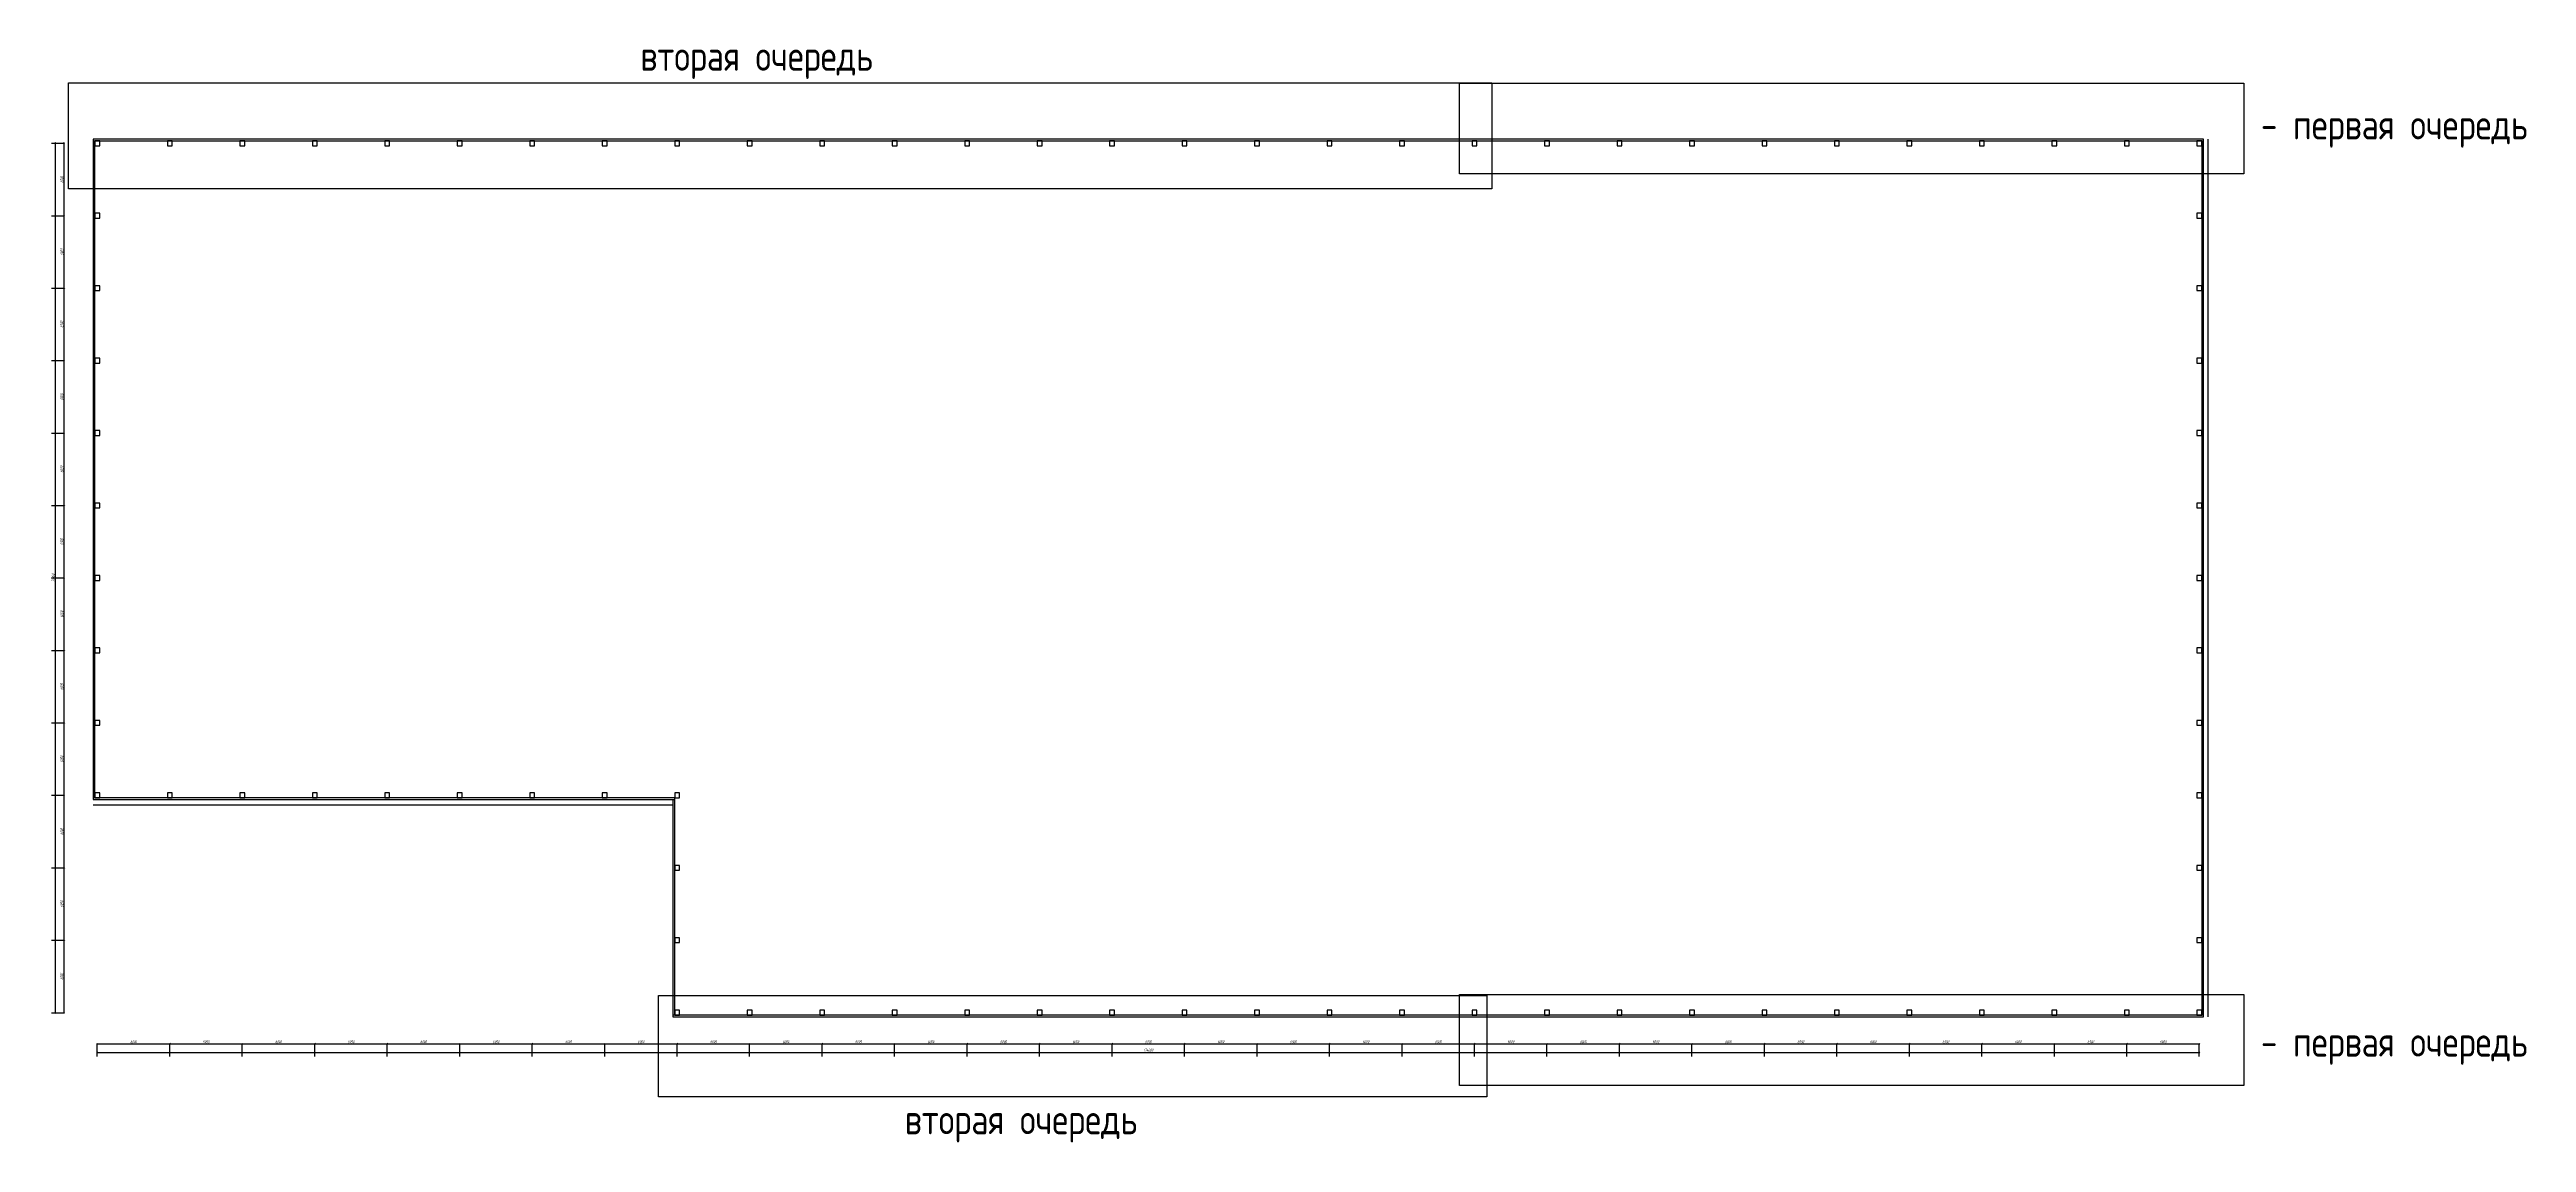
# Model space of a CAD drawing. Header units: millimetres. Extents: x -351329 to 406471, y -382937 to 111767.
# Drawn here: x -64613 to 140420, y -95006 to -4492 of the extents above; entities that cross this region are included whole.
import ezdxf

# ---------------------------------------------------------------- set-up
doc = ezdxf.new("R2010")
doc.units = ezdxf.units.MM
for name, color, linetype, lineweight in [('_Оси', 90, 'Continuous', 13), ('_Сендвичи', 230, 'Continuous', 30), ('_Стены', 7, 'Continuous', 30), ('выноска', 7, 'Continuous', 13), ('Нумерация RAL 6024', 91, 'Continuous', 30)]:
    doc.layers.add(name, color=color, linetype=linetype, lineweight=lineweight)
doc.styles.add('Museo sans', font='CS_Gost2304.shx')
doc.styles.add('СПДС_размеры', font='spdswin.shx', dxfattribs={"width": 0.8, "oblique": 15})
doc.dimstyles.new('СПДС', dxfattribs={"dimtxt": 2.5, "dimasz": 1, "dimexe": 0.5, "dimexo": 1.5, "dimtad": 1, "dimdec": 0, "dimtxsty": 'СПДС_размеры', "dimblk": 'OBLIQUE', "dimcen": 2.5, "dimdle": 0.5, "dimadec": 8, "dimazin": 0, "dimtfac": 1, "dimtdec": 0, "dimtix": 1, "dimtmove": 0, "dimatfit": 3, "dimfxl": 1, "dimarcsym": 0})

# ---------------------------------------------------------------- blocks, each defined once
blk = doc.blocks.new('_Oblique')
at = {"layer": 'выноска', "color": 0, "lineweight": -2}
blk.add_line((-0.5, -0.5), (0.5, 0.5), dxfattribs=at)
blk = doc.blocks.new('*D215')
at = {"layer": '_Оси', "color": 0, "lineweight": -2, "transparency": 16777216}
for p, q in [((-60709, -87545), (113391, -87545)), ((-60659, -87895), (-60659, -87495)), ((113341, -87895), (113341, -87495))]:
    blk.add_line(p, q, dxfattribs=at)
at = {"layer": 'Defpoints', "color": 0, "transparency": 16777216}
for p in [(-60659, -88045), (113341, -87545), (113341, -88045)]:
    blk.add_point(p, dxfattribs=at)
at = {"layer": '_Оси', "color": 0, "lineweight": -2, "transparency": 16777216, "xscale": 100, "yscale": 100, "zscale": 100, "rotation": 180}
blk.add_blockref('_Oblique', (-60659, -87545), dxfattribs=at)
at = {"layer": '_Оси', "color": 0, "lineweight": -2, "transparency": 16777216, "xscale": 100, "yscale": 100, "zscale": 100}
blk.add_blockref('_Oblique', (113341, -87545), dxfattribs=at)
at = {"layer": '_Оси', "color": 0, "lineweight": 25, "transparency": 16777216, "insert": (26341, -87357.5), "char_height": 250, "attachment_point": 5, "style": 'СПДС_размеры'}
blk.add_mtext('174000', dxfattribs=at)
blk = doc.blocks.new('*D216')
at = {"layer": '_Оси', "color": 0, "lineweight": -2, "transparency": 16777216}
for p, q in [((-60709, -86845), (-54609, -86845)), ((-60659, -87895), (-60659, -86795)), ((-54659, -87895), (-54659, -86795))]:
    blk.add_line(p, q, dxfattribs=at)
at = {"layer": 'Defpoints', "color": 0, "transparency": 16777216}
for p in [(-60659, -88045), (-54659, -86845), (-54659, -88045)]:
    blk.add_point(p, dxfattribs=at)
at = {"layer": '_Оси', "color": 0, "lineweight": -2, "transparency": 16777216, "xscale": 100, "yscale": 100, "zscale": 100, "rotation": 180}
blk.add_blockref('_Oblique', (-60659, -86845), dxfattribs=at)
at = {"layer": '_Оси', "color": 0, "lineweight": -2, "transparency": 16777216, "xscale": 100, "yscale": 100, "zscale": 100}
blk.add_blockref('_Oblique', (-54659, -86845), dxfattribs=at)
at = {"layer": '_Оси', "color": 0, "lineweight": 25, "transparency": 16777216, "insert": (-57659, -86657.5), "char_height": 250, "attachment_point": 5, "style": 'СПДС_размеры'}
blk.add_mtext('6000', dxfattribs=at)
blk = doc.blocks.new('*D217')
at = {"layer": '_Оси', "color": 0, "lineweight": -2, "transparency": 16777216}
for p, q in [((-54709, -86845), (-48609, -86845)), ((-54659, -87895), (-54659, -86795)), ((-48659, -87895), (-48659, -86795))]:
    blk.add_line(p, q, dxfattribs=at)
at = {"layer": 'Defpoints', "color": 0, "transparency": 16777216}
for p in [(-54659, -88045), (-48659, -86845), (-48659, -88045)]:
    blk.add_point(p, dxfattribs=at)
at = {"layer": '_Оси', "color": 0, "lineweight": -2, "transparency": 16777216, "xscale": 100, "yscale": 100, "zscale": 100, "rotation": 180}
blk.add_blockref('_Oblique', (-54659, -86845), dxfattribs=at)
at = {"layer": '_Оси', "color": 0, "lineweight": -2, "transparency": 16777216, "xscale": 100, "yscale": 100, "zscale": 100}
blk.add_blockref('_Oblique', (-48659, -86845), dxfattribs=at)
at = {"layer": '_Оси', "color": 0, "lineweight": 25, "transparency": 16777216, "insert": (-51659, -86657.5), "char_height": 250, "attachment_point": 5, "style": 'СПДС_размеры'}
blk.add_mtext('6000', dxfattribs=at)
blk = doc.blocks.new('*D218')
at = {"layer": '_Оси', "color": 0, "lineweight": -2, "transparency": 16777216}
for p, q in [((-48709, -86845), (-42609, -86845)), ((-48659, -87895), (-48659, -86795)), ((-42659, -87895), (-42659, -86795))]:
    blk.add_line(p, q, dxfattribs=at)
at = {"layer": 'Defpoints', "color": 0, "transparency": 16777216}
for p in [(-48659, -88045), (-42659, -86845), (-42659, -88045)]:
    blk.add_point(p, dxfattribs=at)
at = {"layer": '_Оси', "color": 0, "lineweight": -2, "transparency": 16777216, "xscale": 100, "yscale": 100, "zscale": 100, "rotation": 180}
blk.add_blockref('_Oblique', (-48659, -86845), dxfattribs=at)
at = {"layer": '_Оси', "color": 0, "lineweight": -2, "transparency": 16777216, "xscale": 100, "yscale": 100, "zscale": 100}
blk.add_blockref('_Oblique', (-42659, -86845), dxfattribs=at)
at = {"layer": '_Оси', "color": 0, "lineweight": 25, "transparency": 16777216, "insert": (-45659, -86657.5), "char_height": 250, "attachment_point": 5, "style": 'СПДС_размеры'}
blk.add_mtext('6000', dxfattribs=at)
blk = doc.blocks.new('*D219')
at = {"layer": '_Оси', "color": 0, "lineweight": -2, "transparency": 16777216}
for p, q in [((-42709, -86845), (-36609, -86845)), ((-42659, -87895), (-42659, -86795)), ((-36659, -87895), (-36659, -86795))]:
    blk.add_line(p, q, dxfattribs=at)
at = {"layer": 'Defpoints', "color": 0, "transparency": 16777216}
for p in [(-42659, -88045), (-36659, -86845), (-36659, -88045)]:
    blk.add_point(p, dxfattribs=at)
at = {"layer": '_Оси', "color": 0, "lineweight": -2, "transparency": 16777216, "xscale": 100, "yscale": 100, "zscale": 100, "rotation": 180}
blk.add_blockref('_Oblique', (-42659, -86845), dxfattribs=at)
at = {"layer": '_Оси', "color": 0, "lineweight": -2, "transparency": 16777216, "xscale": 100, "yscale": 100, "zscale": 100}
blk.add_blockref('_Oblique', (-36659, -86845), dxfattribs=at)
at = {"layer": '_Оси', "color": 0, "lineweight": 25, "transparency": 16777216, "insert": (-39659, -86657.5), "char_height": 250, "attachment_point": 5, "style": 'СПДС_размеры'}
blk.add_mtext('6000', dxfattribs=at)
blk = doc.blocks.new('*D220')
at = {"layer": '_Оси', "color": 0, "lineweight": -2, "transparency": 16777216}
for p, q in [((-36709, -86845), (-30609, -86845)), ((-36659, -87895), (-36659, -86795)), ((-30659, -87895), (-30659, -86795))]:
    blk.add_line(p, q, dxfattribs=at)
at = {"layer": 'Defpoints', "color": 0, "transparency": 16777216}
for p in [(-36659, -88045), (-30659, -86845), (-30659, -88045)]:
    blk.add_point(p, dxfattribs=at)
at = {"layer": '_Оси', "color": 0, "lineweight": -2, "transparency": 16777216, "xscale": 100, "yscale": 100, "zscale": 100, "rotation": 180}
blk.add_blockref('_Oblique', (-36659, -86845), dxfattribs=at)
at = {"layer": '_Оси', "color": 0, "lineweight": -2, "transparency": 16777216, "xscale": 100, "yscale": 100, "zscale": 100}
blk.add_blockref('_Oblique', (-30659, -86845), dxfattribs=at)
at = {"layer": '_Оси', "color": 0, "lineweight": 25, "transparency": 16777216, "insert": (-33659, -86657.5), "char_height": 250, "attachment_point": 5, "style": 'СПДС_размеры'}
blk.add_mtext('6000', dxfattribs=at)
blk = doc.blocks.new('*D221')
at = {"layer": '_Оси', "color": 0, "lineweight": -2, "transparency": 16777216}
for p, q in [((-30709, -86845), (-24609, -86845)), ((-30659, -87895), (-30659, -86795)), ((-24659, -87895), (-24659, -86795))]:
    blk.add_line(p, q, dxfattribs=at)
at = {"layer": 'Defpoints', "color": 0, "transparency": 16777216}
for p in [(-30659, -88045), (-24659, -86845), (-24659, -88045)]:
    blk.add_point(p, dxfattribs=at)
at = {"layer": '_Оси', "color": 0, "lineweight": -2, "transparency": 16777216, "xscale": 100, "yscale": 100, "zscale": 100, "rotation": 180}
blk.add_blockref('_Oblique', (-30659, -86845), dxfattribs=at)
at = {"layer": '_Оси', "color": 0, "lineweight": -2, "transparency": 16777216, "xscale": 100, "yscale": 100, "zscale": 100}
blk.add_blockref('_Oblique', (-24659, -86845), dxfattribs=at)
at = {"layer": '_Оси', "color": 0, "lineweight": 25, "transparency": 16777216, "insert": (-27659, -86657.5), "char_height": 250, "attachment_point": 5, "style": 'СПДС_размеры'}
blk.add_mtext('6000', dxfattribs=at)
blk = doc.blocks.new('*D222')
at = {"layer": '_Оси', "color": 0, "lineweight": -2, "transparency": 16777216}
for p, q in [((-24709, -86845), (-18609, -86845)), ((-24659, -87895), (-24659, -86795)), ((-18659, -87895), (-18659, -86795))]:
    blk.add_line(p, q, dxfattribs=at)
at = {"layer": 'Defpoints', "color": 0, "transparency": 16777216}
for p in [(-24659, -88045), (-18659, -86845), (-18659, -88045)]:
    blk.add_point(p, dxfattribs=at)
at = {"layer": '_Оси', "color": 0, "lineweight": -2, "transparency": 16777216, "xscale": 100, "yscale": 100, "zscale": 100, "rotation": 180}
blk.add_blockref('_Oblique', (-24659, -86845), dxfattribs=at)
at = {"layer": '_Оси', "color": 0, "lineweight": -2, "transparency": 16777216, "xscale": 100, "yscale": 100, "zscale": 100}
blk.add_blockref('_Oblique', (-18659, -86845), dxfattribs=at)
at = {"layer": '_Оси', "color": 0, "lineweight": 25, "transparency": 16777216, "insert": (-21659, -86657.5), "char_height": 250, "attachment_point": 5, "style": 'СПДС_размеры'}
blk.add_mtext('6000', dxfattribs=at)
blk = doc.blocks.new('*D223')
at = {"layer": '_Оси', "color": 0, "lineweight": -2, "transparency": 16777216}
for p, q in [((-18709, -86845), (-12609, -86845)), ((-18659, -87895), (-18659, -86795)), ((-12659, -87895), (-12659, -86795))]:
    blk.add_line(p, q, dxfattribs=at)
at = {"layer": 'Defpoints', "color": 0, "transparency": 16777216}
for p in [(-18659, -88045), (-12659, -86845), (-12659, -88045)]:
    blk.add_point(p, dxfattribs=at)
at = {"layer": '_Оси', "color": 0, "lineweight": -2, "transparency": 16777216, "xscale": 100, "yscale": 100, "zscale": 100, "rotation": 180}
blk.add_blockref('_Oblique', (-18659, -86845), dxfattribs=at)
at = {"layer": '_Оси', "color": 0, "lineweight": -2, "transparency": 16777216, "xscale": 100, "yscale": 100, "zscale": 100}
blk.add_blockref('_Oblique', (-12659, -86845), dxfattribs=at)
at = {"layer": '_Оси', "color": 0, "lineweight": 25, "transparency": 16777216, "insert": (-15659, -86657.5), "char_height": 250, "attachment_point": 5, "style": 'СПДС_размеры'}
blk.add_mtext('6000', dxfattribs=at)
blk = doc.blocks.new('*D224')
at = {"layer": '_Оси', "color": 0, "lineweight": -2, "transparency": 16777216}
for p, q in [((-12709, -86845), (-6609, -86845)), ((-12659, -87895), (-12659, -86795)), ((-6659, -87895), (-6659, -86795))]:
    blk.add_line(p, q, dxfattribs=at)
at = {"layer": 'Defpoints', "color": 0, "transparency": 16777216}
for p in [(-12659, -88045), (-6659, -86845), (-6659, -88045)]:
    blk.add_point(p, dxfattribs=at)
at = {"layer": '_Оси', "color": 0, "lineweight": -2, "transparency": 16777216, "xscale": 100, "yscale": 100, "zscale": 100, "rotation": 180}
blk.add_blockref('_Oblique', (-12659, -86845), dxfattribs=at)
at = {"layer": '_Оси', "color": 0, "lineweight": -2, "transparency": 16777216, "xscale": 100, "yscale": 100, "zscale": 100}
blk.add_blockref('_Oblique', (-6659, -86845), dxfattribs=at)
at = {"layer": '_Оси', "color": 0, "lineweight": 25, "transparency": 16777216, "insert": (-9659, -86657.5), "char_height": 250, "attachment_point": 5, "style": 'СПДС_размеры'}
blk.add_mtext('6000', dxfattribs=at)
blk = doc.blocks.new('*D225')
at = {"layer": '_Оси', "color": 0, "lineweight": -2, "transparency": 16777216}
for p, q in [((-6709, -86845), (-609, -86845)), ((-6659, -87895), (-6659, -86795)), ((-659, -87895), (-659, -86795))]:
    blk.add_line(p, q, dxfattribs=at)
at = {"layer": 'Defpoints', "color": 0, "transparency": 16777216}
for p in [(-6659, -88045), (-659, -86845), (-659, -88045)]:
    blk.add_point(p, dxfattribs=at)
at = {"layer": '_Оси', "color": 0, "lineweight": -2, "transparency": 16777216, "xscale": 100, "yscale": 100, "zscale": 100, "rotation": 180}
blk.add_blockref('_Oblique', (-6659, -86845), dxfattribs=at)
at = {"layer": '_Оси', "color": 0, "lineweight": -2, "transparency": 16777216, "xscale": 100, "yscale": 100, "zscale": 100}
blk.add_blockref('_Oblique', (-659, -86845), dxfattribs=at)
at = {"layer": '_Оси', "color": 0, "lineweight": 25, "transparency": 16777216, "insert": (-3659, -86657.5), "char_height": 250, "attachment_point": 5, "style": 'СПДС_размеры'}
blk.add_mtext('6000', dxfattribs=at)
blk = doc.blocks.new('*D226')
at = {"layer": '_Оси', "color": 0, "lineweight": -2, "transparency": 16777216}
for p, q in [((-709, -86845), (5391, -86845)), ((-659, -87895), (-659, -86795)), ((5341, -87895), (5341, -86795))]:
    blk.add_line(p, q, dxfattribs=at)
at = {"layer": 'Defpoints', "color": 0, "transparency": 16777216}
for p in [(-659, -88045), (5341, -86845), (5341, -88045)]:
    blk.add_point(p, dxfattribs=at)
at = {"layer": '_Оси', "color": 0, "lineweight": -2, "transparency": 16777216, "xscale": 100, "yscale": 100, "zscale": 100, "rotation": 180}
blk.add_blockref('_Oblique', (-659, -86845), dxfattribs=at)
at = {"layer": '_Оси', "color": 0, "lineweight": -2, "transparency": 16777216, "xscale": 100, "yscale": 100, "zscale": 100}
blk.add_blockref('_Oblique', (5341, -86845), dxfattribs=at)
at = {"layer": '_Оси', "color": 0, "lineweight": 25, "transparency": 16777216, "insert": (2341, -86657.5), "char_height": 250, "attachment_point": 5, "style": 'СПДС_размеры'}
blk.add_mtext('6000', dxfattribs=at)
blk = doc.blocks.new('*D227')
at = {"layer": '_Оси', "color": 0, "lineweight": -2, "transparency": 16777216}
for p, q in [((5291, -86845), (11391, -86845)), ((5341, -87895), (5341, -86795)), ((11341, -87895), (11341, -86795))]:
    blk.add_line(p, q, dxfattribs=at)
at = {"layer": 'Defpoints', "color": 0, "transparency": 16777216}
for p in [(5341, -88045), (11341, -86845), (11341, -88045)]:
    blk.add_point(p, dxfattribs=at)
at = {"layer": '_Оси', "color": 0, "lineweight": -2, "transparency": 16777216, "xscale": 100, "yscale": 100, "zscale": 100, "rotation": 180}
blk.add_blockref('_Oblique', (5341, -86845), dxfattribs=at)
at = {"layer": '_Оси', "color": 0, "lineweight": -2, "transparency": 16777216, "xscale": 100, "yscale": 100, "zscale": 100}
blk.add_blockref('_Oblique', (11341, -86845), dxfattribs=at)
at = {"layer": '_Оси', "color": 0, "lineweight": 25, "transparency": 16777216, "insert": (8341, -86657.5), "char_height": 250, "attachment_point": 5, "style": 'СПДС_размеры'}
blk.add_mtext('6000', dxfattribs=at)
blk = doc.blocks.new('*D228')
at = {"layer": '_Оси', "color": 0, "lineweight": -2, "transparency": 16777216}
for p, q in [((11291, -86845), (17391, -86845)), ((11341, -87895), (11341, -86795)), ((17341, -87895), (17341, -86795))]:
    blk.add_line(p, q, dxfattribs=at)
at = {"layer": 'Defpoints', "color": 0, "transparency": 16777216}
for p in [(11341, -88045), (17341, -86845), (17341, -88045)]:
    blk.add_point(p, dxfattribs=at)
at = {"layer": '_Оси', "color": 0, "lineweight": -2, "transparency": 16777216, "xscale": 100, "yscale": 100, "zscale": 100, "rotation": 180}
blk.add_blockref('_Oblique', (11341, -86845), dxfattribs=at)
at = {"layer": '_Оси', "color": 0, "lineweight": -2, "transparency": 16777216, "xscale": 100, "yscale": 100, "zscale": 100}
blk.add_blockref('_Oblique', (17341, -86845), dxfattribs=at)
at = {"layer": '_Оси', "color": 0, "lineweight": 25, "transparency": 16777216, "insert": (14341, -86657.5), "char_height": 250, "attachment_point": 5, "style": 'СПДС_размеры'}
blk.add_mtext('6000', dxfattribs=at)
blk = doc.blocks.new('*D229')
at = {"layer": '_Оси', "color": 0, "lineweight": -2, "transparency": 16777216}
for p, q in [((17291, -86845), (23391, -86845)), ((17341, -87895), (17341, -86795)), ((23341, -87895), (23341, -86795))]:
    blk.add_line(p, q, dxfattribs=at)
at = {"layer": 'Defpoints', "color": 0, "transparency": 16777216}
for p in [(17341, -88045), (23341, -86845), (23341, -88045)]:
    blk.add_point(p, dxfattribs=at)
at = {"layer": '_Оси', "color": 0, "lineweight": -2, "transparency": 16777216, "xscale": 100, "yscale": 100, "zscale": 100, "rotation": 180}
blk.add_blockref('_Oblique', (17341, -86845), dxfattribs=at)
at = {"layer": '_Оси', "color": 0, "lineweight": -2, "transparency": 16777216, "xscale": 100, "yscale": 100, "zscale": 100}
blk.add_blockref('_Oblique', (23341, -86845), dxfattribs=at)
at = {"layer": '_Оси', "color": 0, "lineweight": 25, "transparency": 16777216, "insert": (20341, -86657.5), "char_height": 250, "attachment_point": 5, "style": 'СПДС_размеры'}
blk.add_mtext('6000', dxfattribs=at)
blk = doc.blocks.new('*D230')
at = {"layer": '_Оси', "color": 0, "lineweight": -2, "transparency": 16777216}
for p, q in [((23291, -86845), (29391, -86845)), ((23341, -87895), (23341, -86795)), ((29341, -87895), (29341, -86795))]:
    blk.add_line(p, q, dxfattribs=at)
at = {"layer": 'Defpoints', "color": 0, "transparency": 16777216}
for p in [(23341, -88045), (29341, -86845), (29341, -88045)]:
    blk.add_point(p, dxfattribs=at)
at = {"layer": '_Оси', "color": 0, "lineweight": -2, "transparency": 16777216, "xscale": 100, "yscale": 100, "zscale": 100, "rotation": 180}
blk.add_blockref('_Oblique', (23341, -86845), dxfattribs=at)
at = {"layer": '_Оси', "color": 0, "lineweight": -2, "transparency": 16777216, "xscale": 100, "yscale": 100, "zscale": 100}
blk.add_blockref('_Oblique', (29341, -86845), dxfattribs=at)
at = {"layer": '_Оси', "color": 0, "lineweight": 25, "transparency": 16777216, "insert": (26341, -86657.5), "char_height": 250, "attachment_point": 5, "style": 'СПДС_размеры'}
blk.add_mtext('6000', dxfattribs=at)
blk = doc.blocks.new('*D231')
at = {"layer": '_Оси', "color": 0, "lineweight": -2, "transparency": 16777216}
for p, q in [((29291, -86845), (35391, -86845)), ((29341, -87895), (29341, -86795)), ((35341, -87895), (35341, -86795))]:
    blk.add_line(p, q, dxfattribs=at)
at = {"layer": 'Defpoints', "color": 0, "transparency": 16777216}
for p in [(29341, -88045), (35341, -86845), (35341, -88045)]:
    blk.add_point(p, dxfattribs=at)
at = {"layer": '_Оси', "color": 0, "lineweight": -2, "transparency": 16777216, "xscale": 100, "yscale": 100, "zscale": 100, "rotation": 180}
blk.add_blockref('_Oblique', (29341, -86845), dxfattribs=at)
at = {"layer": '_Оси', "color": 0, "lineweight": -2, "transparency": 16777216, "xscale": 100, "yscale": 100, "zscale": 100}
blk.add_blockref('_Oblique', (35341, -86845), dxfattribs=at)
at = {"layer": '_Оси', "color": 0, "lineweight": 25, "transparency": 16777216, "insert": (32341, -86657.5), "char_height": 250, "attachment_point": 5, "style": 'СПДС_размеры'}
blk.add_mtext('6000', dxfattribs=at)
blk = doc.blocks.new('*D232')
at = {"layer": '_Оси', "color": 0, "lineweight": -2, "transparency": 16777216}
for p, q in [((35291, -86845), (41391, -86845)), ((35341, -87895), (35341, -86795)), ((41341, -87895), (41341, -86795))]:
    blk.add_line(p, q, dxfattribs=at)
at = {"layer": 'Defpoints', "color": 0, "transparency": 16777216}
for p in [(35341, -88045), (41341, -86845), (41341, -88045)]:
    blk.add_point(p, dxfattribs=at)
at = {"layer": '_Оси', "color": 0, "lineweight": -2, "transparency": 16777216, "xscale": 100, "yscale": 100, "zscale": 100, "rotation": 180}
blk.add_blockref('_Oblique', (35341, -86845), dxfattribs=at)
at = {"layer": '_Оси', "color": 0, "lineweight": -2, "transparency": 16777216, "xscale": 100, "yscale": 100, "zscale": 100}
blk.add_blockref('_Oblique', (41341, -86845), dxfattribs=at)
at = {"layer": '_Оси', "color": 0, "lineweight": 25, "transparency": 16777216, "insert": (38341, -86657.5), "char_height": 250, "attachment_point": 5, "style": 'СПДС_размеры'}
blk.add_mtext('6000', dxfattribs=at)
blk = doc.blocks.new('*D233')
at = {"layer": '_Оси', "color": 0, "lineweight": -2, "transparency": 16777216}
for p, q in [((41291, -86845), (47391, -86845)), ((41341, -87895), (41341, -86795)), ((47341, -87895), (47341, -86795))]:
    blk.add_line(p, q, dxfattribs=at)
at = {"layer": 'Defpoints', "color": 0, "transparency": 16777216}
for p in [(41341, -88045), (47341, -86845), (47341, -88045)]:
    blk.add_point(p, dxfattribs=at)
at = {"layer": '_Оси', "color": 0, "lineweight": -2, "transparency": 16777216, "xscale": 100, "yscale": 100, "zscale": 100, "rotation": 180}
blk.add_blockref('_Oblique', (41341, -86845), dxfattribs=at)
at = {"layer": '_Оси', "color": 0, "lineweight": -2, "transparency": 16777216, "xscale": 100, "yscale": 100, "zscale": 100}
blk.add_blockref('_Oblique', (47341, -86845), dxfattribs=at)
at = {"layer": '_Оси', "color": 0, "lineweight": 25, "transparency": 16777216, "insert": (44341, -86657.5), "char_height": 250, "attachment_point": 5, "style": 'СПДС_размеры'}
blk.add_mtext('6000', dxfattribs=at)
blk = doc.blocks.new('*D234')
at = {"layer": '_Оси', "color": 0, "lineweight": -2, "transparency": 16777216}
for p, q in [((47291, -86845), (53391, -86845)), ((47341, -87895), (47341, -86795)), ((53341, -87895), (53341, -86795))]:
    blk.add_line(p, q, dxfattribs=at)
at = {"layer": 'Defpoints', "color": 0, "transparency": 16777216}
for p in [(47341, -88045), (53341, -86845), (53341, -88045)]:
    blk.add_point(p, dxfattribs=at)
at = {"layer": '_Оси', "color": 0, "lineweight": -2, "transparency": 16777216, "xscale": 100, "yscale": 100, "zscale": 100, "rotation": 180}
blk.add_blockref('_Oblique', (47341, -86845), dxfattribs=at)
at = {"layer": '_Оси', "color": 0, "lineweight": -2, "transparency": 16777216, "xscale": 100, "yscale": 100, "zscale": 100}
blk.add_blockref('_Oblique', (53341, -86845), dxfattribs=at)
at = {"layer": '_Оси', "color": 0, "lineweight": 25, "transparency": 16777216, "insert": (50341, -86657.5), "char_height": 250, "attachment_point": 5, "style": 'СПДС_размеры'}
blk.add_mtext('6000', dxfattribs=at)
blk = doc.blocks.new('*D235')
at = {"layer": '_Оси', "color": 0, "lineweight": -2, "transparency": 16777216}
for p, q in [((53291, -86845), (59391, -86845)), ((53341, -87895), (53341, -86795)), ((59341, -87895), (59341, -86795))]:
    blk.add_line(p, q, dxfattribs=at)
at = {"layer": 'Defpoints', "color": 0, "transparency": 16777216}
for p in [(53341, -88045), (59341, -86845), (59341, -88045)]:
    blk.add_point(p, dxfattribs=at)
at = {"layer": '_Оси', "color": 0, "lineweight": -2, "transparency": 16777216, "xscale": 100, "yscale": 100, "zscale": 100, "rotation": 180}
blk.add_blockref('_Oblique', (53341, -86845), dxfattribs=at)
at = {"layer": '_Оси', "color": 0, "lineweight": -2, "transparency": 16777216, "xscale": 100, "yscale": 100, "zscale": 100}
blk.add_blockref('_Oblique', (59341, -86845), dxfattribs=at)
at = {"layer": '_Оси', "color": 0, "lineweight": 25, "transparency": 16777216, "insert": (56341, -86657.5), "char_height": 250, "attachment_point": 5, "style": 'СПДС_размеры'}
blk.add_mtext('6000', dxfattribs=at)
blk = doc.blocks.new('*D236')
at = {"layer": '_Оси', "color": 0, "lineweight": -2, "transparency": 16777216}
for p, q in [((59291, -86845), (65391, -86845)), ((59341, -87895), (59341, -86795)), ((65341, -87895), (65341, -86795))]:
    blk.add_line(p, q, dxfattribs=at)
at = {"layer": 'Defpoints', "color": 0, "transparency": 16777216}
for p in [(59341, -88045), (65341, -86845), (65341, -88045)]:
    blk.add_point(p, dxfattribs=at)
at = {"layer": '_Оси', "color": 0, "lineweight": -2, "transparency": 16777216, "xscale": 100, "yscale": 100, "zscale": 100, "rotation": 180}
blk.add_blockref('_Oblique', (59341, -86845), dxfattribs=at)
at = {"layer": '_Оси', "color": 0, "lineweight": -2, "transparency": 16777216, "xscale": 100, "yscale": 100, "zscale": 100}
blk.add_blockref('_Oblique', (65341, -86845), dxfattribs=at)
at = {"layer": '_Оси', "color": 0, "lineweight": 25, "transparency": 16777216, "insert": (62341, -86657.5), "char_height": 250, "attachment_point": 5, "style": 'СПДС_размеры'}
blk.add_mtext('6000', dxfattribs=at)
blk = doc.blocks.new('*D237')
at = {"layer": '_Оси', "color": 0, "lineweight": -2, "transparency": 16777216}
for p, q in [((65291, -86845), (71391, -86845)), ((65341, -87895), (65341, -86795)), ((71341, -87895), (71341, -86795))]:
    blk.add_line(p, q, dxfattribs=at)
at = {"layer": 'Defpoints', "color": 0, "transparency": 16777216}
for p in [(65341, -88045), (71341, -86845), (71341, -88045)]:
    blk.add_point(p, dxfattribs=at)
at = {"layer": '_Оси', "color": 0, "lineweight": -2, "transparency": 16777216, "xscale": 100, "yscale": 100, "zscale": 100, "rotation": 180}
blk.add_blockref('_Oblique', (65341, -86845), dxfattribs=at)
at = {"layer": '_Оси', "color": 0, "lineweight": -2, "transparency": 16777216, "xscale": 100, "yscale": 100, "zscale": 100}
blk.add_blockref('_Oblique', (71341, -86845), dxfattribs=at)
at = {"layer": '_Оси', "color": 0, "lineweight": 25, "transparency": 16777216, "insert": (68341, -86657.5), "char_height": 250, "attachment_point": 5, "style": 'СПДС_размеры'}
blk.add_mtext('6000', dxfattribs=at)
blk = doc.blocks.new('*D238')
at = {"layer": '_Оси', "color": 0, "lineweight": -2, "transparency": 16777216}
for p, q in [((71291, -86845), (77391, -86845)), ((71341, -87895), (71341, -86795)), ((77341, -87895), (77341, -86795))]:
    blk.add_line(p, q, dxfattribs=at)
at = {"layer": 'Defpoints', "color": 0, "transparency": 16777216}
for p in [(71341, -88045), (77341, -86845), (77341, -88045)]:
    blk.add_point(p, dxfattribs=at)
at = {"layer": '_Оси', "color": 0, "lineweight": -2, "transparency": 16777216, "xscale": 100, "yscale": 100, "zscale": 100, "rotation": 180}
blk.add_blockref('_Oblique', (71341, -86845), dxfattribs=at)
at = {"layer": '_Оси', "color": 0, "lineweight": -2, "transparency": 16777216, "xscale": 100, "yscale": 100, "zscale": 100}
blk.add_blockref('_Oblique', (77341, -86845), dxfattribs=at)
at = {"layer": '_Оси', "color": 0, "lineweight": 25, "transparency": 16777216, "insert": (74341, -86657.5), "char_height": 250, "attachment_point": 5, "style": 'СПДС_размеры'}
blk.add_mtext('6000', dxfattribs=at)
blk = doc.blocks.new('*D239')
at = {"layer": '_Оси', "color": 0, "lineweight": -2, "transparency": 16777216}
for p, q in [((77291, -86845), (83391, -86845)), ((77341, -87895), (77341, -86795)), ((83341, -87895), (83341, -86795))]:
    blk.add_line(p, q, dxfattribs=at)
at = {"layer": 'Defpoints', "color": 0, "transparency": 16777216}
for p in [(77341, -88045), (83341, -86845), (83341, -88045)]:
    blk.add_point(p, dxfattribs=at)
at = {"layer": '_Оси', "color": 0, "lineweight": -2, "transparency": 16777216, "xscale": 100, "yscale": 100, "zscale": 100, "rotation": 180}
blk.add_blockref('_Oblique', (77341, -86845), dxfattribs=at)
at = {"layer": '_Оси', "color": 0, "lineweight": -2, "transparency": 16777216, "xscale": 100, "yscale": 100, "zscale": 100}
blk.add_blockref('_Oblique', (83341, -86845), dxfattribs=at)
at = {"layer": '_Оси', "color": 0, "lineweight": 25, "transparency": 16777216, "insert": (80341, -86657.5), "char_height": 250, "attachment_point": 5, "style": 'СПДС_размеры'}
blk.add_mtext('6000', dxfattribs=at)
blk = doc.blocks.new('*D240')
at = {"layer": '_Оси', "color": 0, "lineweight": -2, "transparency": 16777216}
for p, q in [((83291, -86845), (89391, -86845)), ((83341, -87895), (83341, -86795)), ((89341, -87895), (89341, -86795))]:
    blk.add_line(p, q, dxfattribs=at)
at = {"layer": 'Defpoints', "color": 0, "transparency": 16777216}
for p in [(83341, -88045), (89341, -86845), (89341, -88045)]:
    blk.add_point(p, dxfattribs=at)
at = {"layer": '_Оси', "color": 0, "lineweight": -2, "transparency": 16777216, "xscale": 100, "yscale": 100, "zscale": 100, "rotation": 180}
blk.add_blockref('_Oblique', (83341, -86845), dxfattribs=at)
at = {"layer": '_Оси', "color": 0, "lineweight": -2, "transparency": 16777216, "xscale": 100, "yscale": 100, "zscale": 100}
blk.add_blockref('_Oblique', (89341, -86845), dxfattribs=at)
at = {"layer": '_Оси', "color": 0, "lineweight": 25, "transparency": 16777216, "insert": (86341, -86657.5), "char_height": 250, "attachment_point": 5, "style": 'СПДС_размеры'}
blk.add_mtext('6000', dxfattribs=at)
blk = doc.blocks.new('*D241')
at = {"layer": '_Оси', "color": 0, "lineweight": -2, "transparency": 16777216}
for p, q in [((89291, -86845), (95391, -86845)), ((89341, -87895), (89341, -86795)), ((95341, -87895), (95341, -86795))]:
    blk.add_line(p, q, dxfattribs=at)
at = {"layer": 'Defpoints', "color": 0, "transparency": 16777216}
for p in [(89341, -88045), (95341, -86845), (95341, -88045)]:
    blk.add_point(p, dxfattribs=at)
at = {"layer": '_Оси', "color": 0, "lineweight": -2, "transparency": 16777216, "xscale": 100, "yscale": 100, "zscale": 100, "rotation": 180}
blk.add_blockref('_Oblique', (89341, -86845), dxfattribs=at)
at = {"layer": '_Оси', "color": 0, "lineweight": -2, "transparency": 16777216, "xscale": 100, "yscale": 100, "zscale": 100}
blk.add_blockref('_Oblique', (95341, -86845), dxfattribs=at)
at = {"layer": '_Оси', "color": 0, "lineweight": 25, "transparency": 16777216, "insert": (92341, -86657.5), "char_height": 250, "attachment_point": 5, "style": 'СПДС_размеры'}
blk.add_mtext('6000', dxfattribs=at)
blk = doc.blocks.new('*D242')
at = {"layer": '_Оси', "color": 0, "lineweight": -2, "transparency": 16777216}
for p, q in [((95291, -86845), (101391, -86845)), ((95341, -87895), (95341, -86795)), ((101341, -87895), (101341, -86795))]:
    blk.add_line(p, q, dxfattribs=at)
at = {"layer": 'Defpoints', "color": 0, "transparency": 16777216}
for p in [(95341, -88045), (101341, -86845), (101341, -88045)]:
    blk.add_point(p, dxfattribs=at)
at = {"layer": '_Оси', "color": 0, "lineweight": -2, "transparency": 16777216, "xscale": 100, "yscale": 100, "zscale": 100, "rotation": 180}
blk.add_blockref('_Oblique', (95341, -86845), dxfattribs=at)
at = {"layer": '_Оси', "color": 0, "lineweight": -2, "transparency": 16777216, "xscale": 100, "yscale": 100, "zscale": 100}
blk.add_blockref('_Oblique', (101341, -86845), dxfattribs=at)
at = {"layer": '_Оси', "color": 0, "lineweight": 25, "transparency": 16777216, "insert": (98341, -86657.5), "char_height": 250, "attachment_point": 5, "style": 'СПДС_размеры'}
blk.add_mtext('6000', dxfattribs=at)
blk = doc.blocks.new('*D243')
at = {"layer": '_Оси', "color": 0, "lineweight": -2, "transparency": 16777216}
for p, q in [((101291, -86845), (107391, -86845)), ((101341, -87895), (101341, -86795)), ((107341, -87895), (107341, -86795))]:
    blk.add_line(p, q, dxfattribs=at)
at = {"layer": 'Defpoints', "color": 0, "transparency": 16777216}
for p in [(101341, -88045), (107341, -86845), (107341, -88045)]:
    blk.add_point(p, dxfattribs=at)
at = {"layer": '_Оси', "color": 0, "lineweight": -2, "transparency": 16777216, "xscale": 100, "yscale": 100, "zscale": 100, "rotation": 180}
blk.add_blockref('_Oblique', (101341, -86845), dxfattribs=at)
at = {"layer": '_Оси', "color": 0, "lineweight": -2, "transparency": 16777216, "xscale": 100, "yscale": 100, "zscale": 100}
blk.add_blockref('_Oblique', (107341, -86845), dxfattribs=at)
at = {"layer": '_Оси', "color": 0, "lineweight": 25, "transparency": 16777216, "insert": (104341, -86657.5), "char_height": 250, "attachment_point": 5, "style": 'СПДС_размеры'}
blk.add_mtext('6000', dxfattribs=at)
blk = doc.blocks.new('*D244')
at = {"layer": '_Оси', "color": 0, "lineweight": -2, "transparency": 16777216}
for p, q in [((107291, -86845), (113391, -86845)), ((107341, -87895), (107341, -86795)), ((113341, -87895), (113341, -86795))]:
    blk.add_line(p, q, dxfattribs=at)
at = {"layer": 'Defpoints', "color": 0, "transparency": 16777216}
for p in [(107341, -88045), (113341, -86845), (113341, -88045)]:
    blk.add_point(p, dxfattribs=at)
at = {"layer": '_Оси', "color": 0, "lineweight": -2, "transparency": 16777216, "xscale": 100, "yscale": 100, "zscale": 100, "rotation": 180}
blk.add_blockref('_Oblique', (107341, -86845), dxfattribs=at)
at = {"layer": '_Оси', "color": 0, "lineweight": -2, "transparency": 16777216, "xscale": 100, "yscale": 100, "zscale": 100}
blk.add_blockref('_Oblique', (113341, -86845), dxfattribs=at)
at = {"layer": '_Оси', "color": 0, "lineweight": 25, "transparency": 16777216, "insert": (110341, -86657.5), "char_height": 250, "attachment_point": 5, "style": 'СПДС_размеры'}
blk.add_mtext('6000', dxfattribs=at)
blk = doc.blocks.new('*D245')
at = {"layer": '_Оси', "color": 0, "lineweight": -2, "transparency": 16777216}
for p, q in [((-64463, -12255), (-64063, -12255)), ((-64113, -84305), (-64113, -12205)), ((-64463, -84255), (-64063, -84255))]:
    blk.add_line(p, q, dxfattribs=at)
at = {"layer": 'Defpoints', "color": 0, "transparency": 16777216}
for p in [(-64613, -12255), (-64113, -12255), (-64613, -84255)]:
    blk.add_point(p, dxfattribs=at)
at = {"layer": '_Оси', "color": 0, "lineweight": -2, "transparency": 16777216, "xscale": 100, "yscale": 100, "zscale": 100}
for p, rotation in [((-64113, -12255), 90), ((-64113, -84255), 270)]:
    blk.add_blockref('_Oblique', p, dxfattribs=dict(at, rotation=rotation))
at = {"layer": '_Оси', "color": 0, "lineweight": 25, "transparency": 16777216, "insert": (-64300.5, -48255), "char_height": 250, "attachment_point": 5, "rotation": 90, "style": 'СПДС_размеры'}
blk.add_mtext('72000', dxfattribs=at)
blk = doc.blocks.new('*D246')
at = {"layer": '_Оси', "color": 0, "lineweight": -2, "transparency": 16777216}
for p, q in [((-64463, -78255), (-63363, -78255)), ((-63413, -84305), (-63413, -78205)), ((-64463, -84255), (-63363, -84255))]:
    blk.add_line(p, q, dxfattribs=at)
at = {"layer": 'Defpoints', "color": 0, "transparency": 16777216}
for p in [(-64613, -78255), (-63413, -78255), (-64613, -84255)]:
    blk.add_point(p, dxfattribs=at)
at = {"layer": '_Оси', "color": 0, "lineweight": -2, "transparency": 16777216, "xscale": 100, "yscale": 100, "zscale": 100}
for p, rotation in [((-63413, -78255), 90), ((-63413, -84255), 270)]:
    blk.add_blockref('_Oblique', p, dxfattribs=dict(at, rotation=rotation))
at = {"layer": '_Оси', "color": 0, "lineweight": 25, "transparency": 16777216, "insert": (-63600.5, -81255), "char_height": 250, "attachment_point": 5, "rotation": 90, "style": 'СПДС_размеры'}
blk.add_mtext('6000', dxfattribs=at)
blk = doc.blocks.new('*D247')
at = {"layer": '_Оси', "color": 0, "lineweight": -2, "transparency": 16777216}
for p, q in [((-64463, -72255), (-63363, -72255)), ((-63413, -78305), (-63413, -72205)), ((-64463, -78255), (-63363, -78255))]:
    blk.add_line(p, q, dxfattribs=at)
at = {"layer": 'Defpoints', "color": 0, "transparency": 16777216}
for p in [(-64613, -72255), (-63413, -72255), (-64613, -78255)]:
    blk.add_point(p, dxfattribs=at)
at = {"layer": '_Оси', "color": 0, "lineweight": -2, "transparency": 16777216, "xscale": 100, "yscale": 100, "zscale": 100}
for p, rotation in [((-63413, -72255), 90), ((-63413, -78255), 270)]:
    blk.add_blockref('_Oblique', p, dxfattribs=dict(at, rotation=rotation))
at = {"layer": '_Оси', "color": 0, "lineweight": 25, "transparency": 16777216, "insert": (-63600.5, -75255), "char_height": 250, "attachment_point": 5, "rotation": 90, "style": 'СПДС_размеры'}
blk.add_mtext('6000', dxfattribs=at)
blk = doc.blocks.new('*D248')
at = {"layer": '_Оси', "color": 0, "lineweight": -2, "transparency": 16777216}
for p, q in [((-64463, -66255), (-63363, -66255)), ((-63413, -72305), (-63413, -66205)), ((-64463, -72255), (-63363, -72255))]:
    blk.add_line(p, q, dxfattribs=at)
at = {"layer": 'Defpoints', "color": 0, "transparency": 16777216}
for p in [(-64613, -66255), (-63413, -66255), (-64613, -72255)]:
    blk.add_point(p, dxfattribs=at)
at = {"layer": '_Оси', "color": 0, "lineweight": -2, "transparency": 16777216, "xscale": 100, "yscale": 100, "zscale": 100}
for p, rotation in [((-63413, -66255), 90), ((-63413, -72255), 270)]:
    blk.add_blockref('_Oblique', p, dxfattribs=dict(at, rotation=rotation))
at = {"layer": '_Оси', "color": 0, "lineweight": 25, "transparency": 16777216, "insert": (-63600.5, -69255), "char_height": 250, "attachment_point": 5, "rotation": 90, "style": 'СПДС_размеры'}
blk.add_mtext('6000', dxfattribs=at)
blk = doc.blocks.new('*D249')
at = {"layer": '_Оси', "color": 0, "lineweight": -2, "transparency": 16777216}
for p, q in [((-64463, -60255), (-63363, -60255)), ((-63413, -66305), (-63413, -60205)), ((-64463, -66255), (-63363, -66255))]:
    blk.add_line(p, q, dxfattribs=at)
at = {"layer": 'Defpoints', "color": 0, "transparency": 16777216}
for p in [(-64613, -60255), (-63413, -60255), (-64613, -66255)]:
    blk.add_point(p, dxfattribs=at)
at = {"layer": '_Оси', "color": 0, "lineweight": -2, "transparency": 16777216, "xscale": 100, "yscale": 100, "zscale": 100}
for p, rotation in [((-63413, -60255), 90), ((-63413, -66255), 270)]:
    blk.add_blockref('_Oblique', p, dxfattribs=dict(at, rotation=rotation))
at = {"layer": '_Оси', "color": 0, "lineweight": 25, "transparency": 16777216, "insert": (-63600.5, -63255), "char_height": 250, "attachment_point": 5, "rotation": 90, "style": 'СПДС_размеры'}
blk.add_mtext('6000', dxfattribs=at)
blk = doc.blocks.new('*D250')
at = {"layer": '_Оси', "color": 0, "lineweight": -2, "transparency": 16777216}
for p, q in [((-64463, -54255), (-63363, -54255)), ((-63413, -60305), (-63413, -54205)), ((-64463, -60255), (-63363, -60255))]:
    blk.add_line(p, q, dxfattribs=at)
at = {"layer": 'Defpoints', "color": 0, "transparency": 16777216}
for p in [(-64613, -54255), (-63413, -54255), (-64613, -60255)]:
    blk.add_point(p, dxfattribs=at)
at = {"layer": '_Оси', "color": 0, "lineweight": -2, "transparency": 16777216, "xscale": 100, "yscale": 100, "zscale": 100}
for p, rotation in [((-63413, -54255), 90), ((-63413, -60255), 270)]:
    blk.add_blockref('_Oblique', p, dxfattribs=dict(at, rotation=rotation))
at = {"layer": '_Оси', "color": 0, "lineweight": 25, "transparency": 16777216, "insert": (-63600.5, -57255), "char_height": 250, "attachment_point": 5, "rotation": 90, "style": 'СПДС_размеры'}
blk.add_mtext('6000', dxfattribs=at)
blk = doc.blocks.new('*D251')
at = {"layer": '_Оси', "color": 0, "lineweight": -2, "transparency": 16777216}
for p, q in [((-64463, -48255), (-63363, -48255)), ((-63413, -54305), (-63413, -48205)), ((-64463, -54255), (-63363, -54255))]:
    blk.add_line(p, q, dxfattribs=at)
at = {"layer": 'Defpoints', "color": 0, "transparency": 16777216}
for p in [(-64613, -48255), (-63413, -48255), (-64613, -54255)]:
    blk.add_point(p, dxfattribs=at)
at = {"layer": '_Оси', "color": 0, "lineweight": -2, "transparency": 16777216, "xscale": 100, "yscale": 100, "zscale": 100}
for p, rotation in [((-63413, -48255), 90), ((-63413, -54255), 270)]:
    blk.add_blockref('_Oblique', p, dxfattribs=dict(at, rotation=rotation))
at = {"layer": '_Оси', "color": 0, "lineweight": 25, "transparency": 16777216, "insert": (-63600.5, -51255), "char_height": 250, "attachment_point": 5, "rotation": 90, "style": 'СПДС_размеры'}
blk.add_mtext('6000', dxfattribs=at)
blk = doc.blocks.new('*D252')
at = {"layer": '_Оси', "color": 0, "lineweight": -2, "transparency": 16777216}
for p, q in [((-64463, -42255), (-63363, -42255)), ((-63413, -48305), (-63413, -42205)), ((-64463, -48255), (-63363, -48255))]:
    blk.add_line(p, q, dxfattribs=at)
at = {"layer": 'Defpoints', "color": 0, "transparency": 16777216}
for p in [(-64613, -42255), (-63413, -42255), (-64613, -48255)]:
    blk.add_point(p, dxfattribs=at)
at = {"layer": '_Оси', "color": 0, "lineweight": -2, "transparency": 16777216, "xscale": 100, "yscale": 100, "zscale": 100}
for p, rotation in [((-63413, -42255), 90), ((-63413, -48255), 270)]:
    blk.add_blockref('_Oblique', p, dxfattribs=dict(at, rotation=rotation))
at = {"layer": '_Оси', "color": 0, "lineweight": 25, "transparency": 16777216, "insert": (-63600.5, -45255), "char_height": 250, "attachment_point": 5, "rotation": 90, "style": 'СПДС_размеры'}
blk.add_mtext('6000', dxfattribs=at)
blk = doc.blocks.new('*D253')
at = {"layer": '_Оси', "color": 0, "lineweight": -2, "transparency": 16777216}
for p, q in [((-64463, -36255), (-63363, -36255)), ((-63413, -42305), (-63413, -36205)), ((-64463, -42255), (-63363, -42255))]:
    blk.add_line(p, q, dxfattribs=at)
at = {"layer": 'Defpoints', "color": 0, "transparency": 16777216}
for p in [(-64613, -36255), (-63413, -36255), (-64613, -42255)]:
    blk.add_point(p, dxfattribs=at)
at = {"layer": '_Оси', "color": 0, "lineweight": -2, "transparency": 16777216, "xscale": 100, "yscale": 100, "zscale": 100}
for p, rotation in [((-63413, -36255), 90), ((-63413, -42255), 270)]:
    blk.add_blockref('_Oblique', p, dxfattribs=dict(at, rotation=rotation))
at = {"layer": '_Оси', "color": 0, "lineweight": 25, "transparency": 16777216, "insert": (-63600.5, -39255), "char_height": 250, "attachment_point": 5, "rotation": 90, "style": 'СПДС_размеры'}
blk.add_mtext('6000', dxfattribs=at)
blk = doc.blocks.new('*D254')
at = {"layer": '_Оси', "color": 0, "lineweight": -2, "transparency": 16777216}
for p, q in [((-64463, -30255), (-63363, -30255)), ((-63413, -36305), (-63413, -30205)), ((-64463, -36255), (-63363, -36255))]:
    blk.add_line(p, q, dxfattribs=at)
at = {"layer": 'Defpoints', "color": 0, "transparency": 16777216}
for p in [(-64613, -30255), (-63413, -30255), (-64613, -36255)]:
    blk.add_point(p, dxfattribs=at)
at = {"layer": '_Оси', "color": 0, "lineweight": -2, "transparency": 16777216, "xscale": 100, "yscale": 100, "zscale": 100}
for p, rotation in [((-63413, -30255), 90), ((-63413, -36255), 270)]:
    blk.add_blockref('_Oblique', p, dxfattribs=dict(at, rotation=rotation))
at = {"layer": '_Оси', "color": 0, "lineweight": 25, "transparency": 16777216, "insert": (-63600.5, -33255), "char_height": 250, "attachment_point": 5, "rotation": 90, "style": 'СПДС_размеры'}
blk.add_mtext('6000', dxfattribs=at)
blk = doc.blocks.new('*D255')
at = {"layer": '_Оси', "color": 0, "lineweight": -2, "transparency": 16777216}
for p, q in [((-64463, -24255), (-63363, -24255)), ((-63413, -30305), (-63413, -24205)), ((-64463, -30255), (-63363, -30255))]:
    blk.add_line(p, q, dxfattribs=at)
at = {"layer": 'Defpoints', "color": 0, "transparency": 16777216}
for p in [(-64613, -24255), (-63413, -24255), (-64613, -30255)]:
    blk.add_point(p, dxfattribs=at)
at = {"layer": '_Оси', "color": 0, "lineweight": -2, "transparency": 16777216, "xscale": 100, "yscale": 100, "zscale": 100}
for p, rotation in [((-63413, -24255), 90), ((-63413, -30255), 270)]:
    blk.add_blockref('_Oblique', p, dxfattribs=dict(at, rotation=rotation))
at = {"layer": '_Оси', "color": 0, "lineweight": 25, "transparency": 16777216, "insert": (-63600.5, -27255), "char_height": 250, "attachment_point": 5, "rotation": 90, "style": 'СПДС_размеры'}
blk.add_mtext('6000', dxfattribs=at)
blk = doc.blocks.new('*D256')
at = {"layer": '_Оси', "color": 0, "lineweight": -2, "transparency": 16777216}
for p, q in [((-64463, -18255), (-63363, -18255)), ((-63413, -24305), (-63413, -18205)), ((-64463, -24255), (-63363, -24255))]:
    blk.add_line(p, q, dxfattribs=at)
at = {"layer": 'Defpoints', "color": 0, "transparency": 16777216}
for p in [(-64613, -18255), (-63413, -18255), (-64613, -24255)]:
    blk.add_point(p, dxfattribs=at)
at = {"layer": '_Оси', "color": 0, "lineweight": -2, "transparency": 16777216, "xscale": 100, "yscale": 100, "zscale": 100}
for p, rotation in [((-63413, -18255), 90), ((-63413, -24255), 270)]:
    blk.add_blockref('_Oblique', p, dxfattribs=dict(at, rotation=rotation))
at = {"layer": '_Оси', "color": 0, "lineweight": 25, "transparency": 16777216, "insert": (-63600.5, -21255), "char_height": 250, "attachment_point": 5, "rotation": 90, "style": 'СПДС_размеры'}
blk.add_mtext('6000', dxfattribs=at)
blk = doc.blocks.new('*D257')
at = {"layer": '_Оси', "color": 0, "lineweight": -2, "transparency": 16777216}
for p, q in [((-64463, -12255), (-63363, -12255)), ((-63413, -18305), (-63413, -12205)), ((-64463, -18255), (-63363, -18255))]:
    blk.add_line(p, q, dxfattribs=at)
at = {"layer": 'Defpoints', "color": 0, "transparency": 16777216}
for p in [(-64613, -12255), (-63413, -12255), (-64613, -18255)]:
    blk.add_point(p, dxfattribs=at)
at = {"layer": '_Оси', "color": 0, "lineweight": -2, "transparency": 16777216, "xscale": 100, "yscale": 100, "zscale": 100}
for p, rotation in [((-63413, -12255), 90), ((-63413, -18255), 270)]:
    blk.add_blockref('_Oblique', p, dxfattribs=dict(at, rotation=rotation))
at = {"layer": '_Оси', "color": 0, "lineweight": 25, "transparency": 16777216, "insert": (-63600.5, -15255), "char_height": 250, "attachment_point": 5, "rotation": 90, "style": 'СПДС_размеры'}
blk.add_mtext('6000', dxfattribs=at)

msp = doc.modelspace()

# ---------------------------------------------------------------- linework, layer by layer
at = {"layer": '_Сендвичи', "color": 3, "ltscale": 100}
for p, q in [((114086, -84605), (114086, -11905)), ((-61009, -67033), (-13009, -67033))]:
    msp.add_line(p, q, dxfattribs=at)
at = {"layer": '_Сендвичи', "ltscale": 100}
for points in [[(-61009, -12055), (113691, -12055), (113691, -11905), (-61009, -11905)], [(-61009, -66435), (-60859, -66435), (-60859, -12075), (-61009, -12075)], [(113541, -84435), (113691, -84435), (113691, -12075), (113541, -12075)], [(-61009, -66605), (-12859, -66605), (-12859, -66455), (-61009, -66455)], [(-13009, -84435), (-12859, -84435), (-12859, -66625), (-13009, -66625)], [(-13009, -84605), (113691, -84605), (113691, -84455), (-13009, -84455)]]:
    msp.add_lwpolyline(points, close=True, dxfattribs=at)
at = {"layer": '_Стены', "ltscale": 100}
for points in [[(-60859, -12455), (-60459, -12455), (-60459, -12055), (-60859, -12055)], [(-54859, -12455), (-54459, -12455), (-54459, -12055), (-54859, -12055)], [(-48859, -12455), (-48459, -12455), (-48459, -12055), (-48859, -12055)], [(-42859, -12455), (-42459, -12455), (-42459, -12055), (-42859, -12055)], [(-36859, -12455), (-36459, -12455), (-36459, -12055), (-36859, -12055)], [(-30859, -12455), (-30459, -12455), (-30459, -12055), (-30859, -12055)], [(-24859, -12455), (-24459, -12455), (-24459, -12055), (-24859, -12055)], [(-18859, -12455), (-18459, -12455), (-18459, -12055), (-18859, -12055)], [(-12859, -12455), (-12459, -12455), (-12459, -12055), (-12859, -12055)], [(-6859, -12455), (-6459, -12455), (-6459, -12055), (-6859, -12055)], [(-859, -12455), (-459, -12455), (-459, -12055), (-859, -12055)], [(5141, -12455), (5541, -12455), (5541, -12055), (5141, -12055)], [(11141, -12455), (11541, -12455), (11541, -12055), (11141, -12055)], [(17141, -12455), (17541, -12455), (17541, -12055), (17141, -12055)], [(23141, -12455), (23541, -12455), (23541, -12055), (23141, -12055)], [(29141, -12455), (29541, -12455), (29541, -12055), (29141, -12055)], [(35141, -12455), (35541, -12455), (35541, -12055), (35141, -12055)], [(41141, -12455), (41541, -12455), (41541, -12055), (41141, -12055)], [(47141, -12455), (47541, -12455), (47541, -12055), (47141, -12055)], [(53141, -12455), (53541, -12455), (53541, -12055), (53141, -12055)], [(59141, -12455), (59541, -12455), (59541, -12055), (59141, -12055)], [(65141, -12455), (65541, -12455), (65541, -12055), (65141, -12055)], [(71141, -12455), (71541, -12455), (71541, -12055), (71141, -12055)], [(77141, -12455), (77541, -12455), (77541, -12055), (77141, -12055)], [(83141, -12455), (83541, -12455), (83541, -12055), (83141, -12055)], [(89141, -12455), (89541, -12455), (89541, -12055), (89141, -12055)], [(95141, -12455), (95541, -12455), (95541, -12055), (95141, -12055)], [(101141, -12455), (101541, -12455), (101541, -12055), (101141, -12055)], [(107141, -12455), (107541, -12455), (107541, -12055), (107141, -12055)], [(113141, -12455), (113541, -12455), (113541, -12055), (113141, -12055)], [(-60859, -18455), (-60459, -18455), (-60459, -18055), (-60859, -18055)], [(113141, -18455), (113541, -18455), (113541, -18055), (113141, -18055)], [(-60859, -24455), (-60459, -24455), (-60459, -24055), (-60859, -24055)], [(113141, -24455), (113541, -24455), (113541, -24055), (113141, -24055)], [(-60859, -30455), (-60459, -30455), (-60459, -30055), (-60859, -30055)], [(113141, -30455), (113541, -30455), (113541, -30055), (113141, -30055)], [(-60859, -36455), (-60459, -36455), (-60459, -36055), (-60859, -36055)], [(113141, -36455), (113541, -36455), (113541, -36055), (113141, -36055)], [(-60859, -42455), (-60459, -42455), (-60459, -42055), (-60859, -42055)], [(113141, -42455), (113541, -42455), (113541, -42055), (113141, -42055)], [(-60859, -48455), (-60459, -48455), (-60459, -48055), (-60859, -48055)], [(113141, -48455), (113541, -48455), (113541, -48055), (113141, -48055)], [(-60859, -54455), (-60459, -54455), (-60459, -54055), (-60859, -54055)], [(113141, -54455), (113541, -54455), (113541, -54055), (113141, -54055)], [(-60859, -60455), (-60459, -60455), (-60459, -60055), (-60859, -60055)], [(113141, -60455), (113541, -60455), (113541, -60055), (113141, -60055)], [(-60859, -66455), (-60459, -66455), (-60459, -66055), (-60859, -66055)], [(-54859, -66455), (-54459, -66455), (-54459, -66055), (-54859, -66055)], [(-48859, -66455), (-48459, -66455), (-48459, -66055), (-48859, -66055)], [(-42859, -66455), (-42459, -66455), (-42459, -66055), (-42859, -66055)], [(-36859, -66455), (-36459, -66455), (-36459, -66055), (-36859, -66055)], [(-30859, -66455), (-30459, -66455), (-30459, -66055), (-30859, -66055)], [(-24859, -66455), (-24459, -66455), (-24459, -66055), (-24859, -66055)], [(-18859, -66455), (-18459, -66455), (-18459, -66055), (-18859, -66055)], [(-12859, -66455), (-12459, -66455), (-12459, -66055), (-12859, -66055)], [(113141, -66455), (113541, -66455), (113541, -66055), (113141, -66055)], [(-12859, -72455), (-12459, -72455), (-12459, -72055), (-12859, -72055)], [(113141, -72455), (113541, -72455), (113541, -72055), (113141, -72055)], [(-12859, -78455), (-12459, -78455), (-12459, -78055), (-12859, -78055)], [(113141, -78455), (113541, -78455), (113541, -78055), (113141, -78055)], [(-12859, -84455), (-12459, -84455), (-12459, -84055), (-12859, -84055)], [(-6859, -84455), (-6459, -84455), (-6459, -84055), (-6859, -84055)], [(-859, -84455), (-459, -84455), (-459, -84055), (-859, -84055)], [(5141, -84455), (5541, -84455), (5541, -84055), (5141, -84055)], [(11141, -84455), (11541, -84455), (11541, -84055), (11141, -84055)], [(17141, -84455), (17541, -84455), (17541, -84055), (17141, -84055)], [(23141, -84455), (23541, -84455), (23541, -84055), (23141, -84055)], [(29141, -84455), (29541, -84455), (29541, -84055), (29141, -84055)], [(35141, -84455), (35541, -84455), (35541, -84055), (35141, -84055)], [(41141, -84455), (41541, -84455), (41541, -84055), (41141, -84055)], [(47141, -84455), (47541, -84455), (47541, -84055), (47141, -84055)], [(53141, -84455), (53541, -84455), (53541, -84055), (53141, -84055)], [(59141, -84455), (59541, -84455), (59541, -84055), (59141, -84055)], [(65141, -84455), (65541, -84455), (65541, -84055), (65141, -84055)], [(71141, -84455), (71541, -84455), (71541, -84055), (71141, -84055)], [(77141, -84455), (77541, -84455), (77541, -84055), (77141, -84055)], [(83141, -84455), (83541, -84455), (83541, -84055), (83141, -84055)], [(89141, -84455), (89541, -84455), (89541, -84055), (89141, -84055)], [(95141, -84455), (95541, -84455), (95541, -84055), (95141, -84055)], [(101141, -84455), (101541, -84455), (101541, -84055), (101141, -84055)], [(107141, -84455), (107541, -84455), (107541, -84055), (107141, -84055)], [(113141, -84455), (113541, -84455), (113541, -84055), (113141, -84055)]]:
    msp.add_lwpolyline(points, close=True, dxfattribs=at)
at = {"layer": 'Нумерация RAL 6024', "color": 2, "ltscale": 100}
for points in [[(-63044, -7246), (54783, -7246), (54783, -16028), (-63044, -16028)], [(-14213, -82822), (54373, -82822), (54373, -91217), (-14213, -91217)]]:
    msp.add_lwpolyline(points, close=True, dxfattribs=at)
at = {"layer": 'Нумерация RAL 6024', "ltscale": 100}
for points in [[(52086, -7269), (117019, -7269), (117019, -14797), (52086, -14797)], [(52086, -82752), (117019, -82752), (117019, -90280), (52086, -90280)]]:
    msp.add_lwpolyline(points, close=True, dxfattribs=at)

# ---------------------------------------------------------------- texts
at = {"layer": 'Нумерация RAL 6024', "color": 2, "linetype": 'Continuous', "ltscale": 100, "style": 'Museo sans'}
for p in [(-15709, -6255), (6180, -94327)]:
    msp.add_text('вторая очередь', height=2500, dxfattribs=at).set_placement(p)
at = {"layer": 'Нумерация RAL 6024', "linetype": 'Continuous', "ltscale": 100, "style": 'Museo sans'}
for p in [(118435, -11940), (118435, -87896)]:
    msp.add_text('- первая очередь', height=2500, dxfattribs=at).set_placement(p)

# ---------------------------------------------------------------- dimensions: what is measured, and where the dimension line sits
at = {"layer": '_Оси', "lineweight": 25}
for base, p1, p2, picture, middle in [((-64113, -12255), (-64613, -84255), (-64613, -12255), '*D245', (-64300.5, -48255)), ((-63413, -12255), (-64613, -18255), (-64613, -12255), '*D257', (-63600.5, -15255)), ((-63413, -18255), (-64613, -24255), (-64613, -18255), '*D256', (-63600.5, -21255)), ((-63413, -24255), (-64613, -30255), (-64613, -24255), '*D255', (-63600.5, -27255)), ((-63413, -30255), (-64613, -36255), (-64613, -30255), '*D254', (-63600.5, -33255)), ((-63413, -36255), (-64613, -42255), (-64613, -36255), '*D253', (-63600.5, -39255)), ((-63413, -42255), (-64613, -48255), (-64613, -42255), '*D252', (-63600.5, -45255)), ((-63413, -48255), (-64613, -54255), (-64613, -48255), '*D251', (-63600.5, -51255)), ((-63413, -54255), (-64613, -60255), (-64613, -54255), '*D250', (-63600.5, -57255)), ((-63413, -60255), (-64613, -66255), (-64613, -60255), '*D249', (-63600.5, -63255)), ((-63413, -66255), (-64613, -72255), (-64613, -66255), '*D248', (-63600.5, -69255)), ((-63413, -72255), (-64613, -78255), (-64613, -72255), '*D247', (-63600.5, -75255)), ((-63413, -78255), (-64613, -84255), (-64613, -78255), '*D246', (-63600.5, -81255))]:
    dim = msp.add_linear_dim(base=base, p1=p1, p2=p2, angle=270, dimstyle='СПДС', override={"dimscale": 100}, dxfattribs=at)
    dim.commit()
    dim.dimension.update_dxf_attribs({"geometry": picture, "text_midpoint": middle})
for base, p1, p2, picture, middle in [((-54659, -86845), (-60659, -88045), (-54659, -88045), '*D216', (-57659, -86657.5)), ((113341, -87545), (-60659, -88045), (113341, -88045), '*D215', (26341, -87357.5)), ((-48659, -86845), (-54659, -88045), (-48659, -88045), '*D217', (-51659, -86657.5)), ((-42659, -86845), (-48659, -88045), (-42659, -88045), '*D218', (-45659, -86657.5)), ((-36659, -86845), (-42659, -88045), (-36659, -88045), '*D219', (-39659, -86657.5)), ((-30659, -86845), (-36659, -88045), (-30659, -88045), '*D220', (-33659, -86657.5)), ((-24659, -86845), (-30659, -88045), (-24659, -88045), '*D221', (-27659, -86657.5)), ((-18659, -86845), (-24659, -88045), (-18659, -88045), '*D222', (-21659, -86657.5)), ((-12659, -86845), (-18659, -88045), (-12659, -88045), '*D223', (-15659, -86657.5)), ((-6659, -86845), (-12659, -88045), (-6659, -88045), '*D224', (-9659, -86657.5)), ((-659, -86845), (-6659, -88045), (-659, -88045), '*D225', (-3659, -86657.5)), ((5341, -86845), (-659, -88045), (5341, -88045), '*D226', (2341, -86657.5)), ((11341, -86845), (5341, -88045), (11341, -88045), '*D227', (8341, -86657.5)), ((17341, -86845), (11341, -88045), (17341, -88045), '*D228', (14341, -86657.5)), ((23341, -86845), (17341, -88045), (23341, -88045), '*D229', (20341, -86657.5)), ((29341, -86845), (23341, -88045), (29341, -88045), '*D230', (26341, -86657.5)), ((35341, -86845), (29341, -88045), (35341, -88045), '*D231', (32341, -86657.5)), ((41341, -86845), (35341, -88045), (41341, -88045), '*D232', (38341, -86657.5)), ((47341, -86845), (41341, -88045), (47341, -88045), '*D233', (44341, -86657.5)), ((53341, -86845), (47341, -88045), (53341, -88045), '*D234', (50341, -86657.5)), ((59341, -86845), (53341, -88045), (59341, -88045), '*D235', (56341, -86657.5)), ((65341, -86845), (59341, -88045), (65341, -88045), '*D236', (62341, -86657.5)), ((71341, -86845), (65341, -88045), (71341, -88045), '*D237', (68341, -86657.5)), ((77341, -86845), (71341, -88045), (77341, -88045), '*D238', (74341, -86657.5)), ((83341, -86845), (77341, -88045), (83341, -88045), '*D239', (80341, -86657.5)), ((89341, -86845), (83341, -88045), (89341, -88045), '*D240', (86341, -86657.5)), ((95341, -86845), (89341, -88045), (95341, -88045), '*D241', (92341, -86657.5)), ((101341, -86845), (95341, -88045), (101341, -88045), '*D242', (98341, -86657.5)), ((107341, -86845), (101341, -88045), (107341, -88045), '*D243', (104341, -86657.5)), ((113341, -86845), (107341, -88045), (113341, -88045), '*D244', (110341, -86657.5))]:
    dim = msp.add_linear_dim(base=base, p1=p1, p2=p2, dimstyle='СПДС', override={"dimscale": 100}, dxfattribs=at)
    dim.commit()
    dim.dimension.update_dxf_attribs({"geometry": picture, "text_midpoint": middle})

doc.saveas('drawing.dxf')
